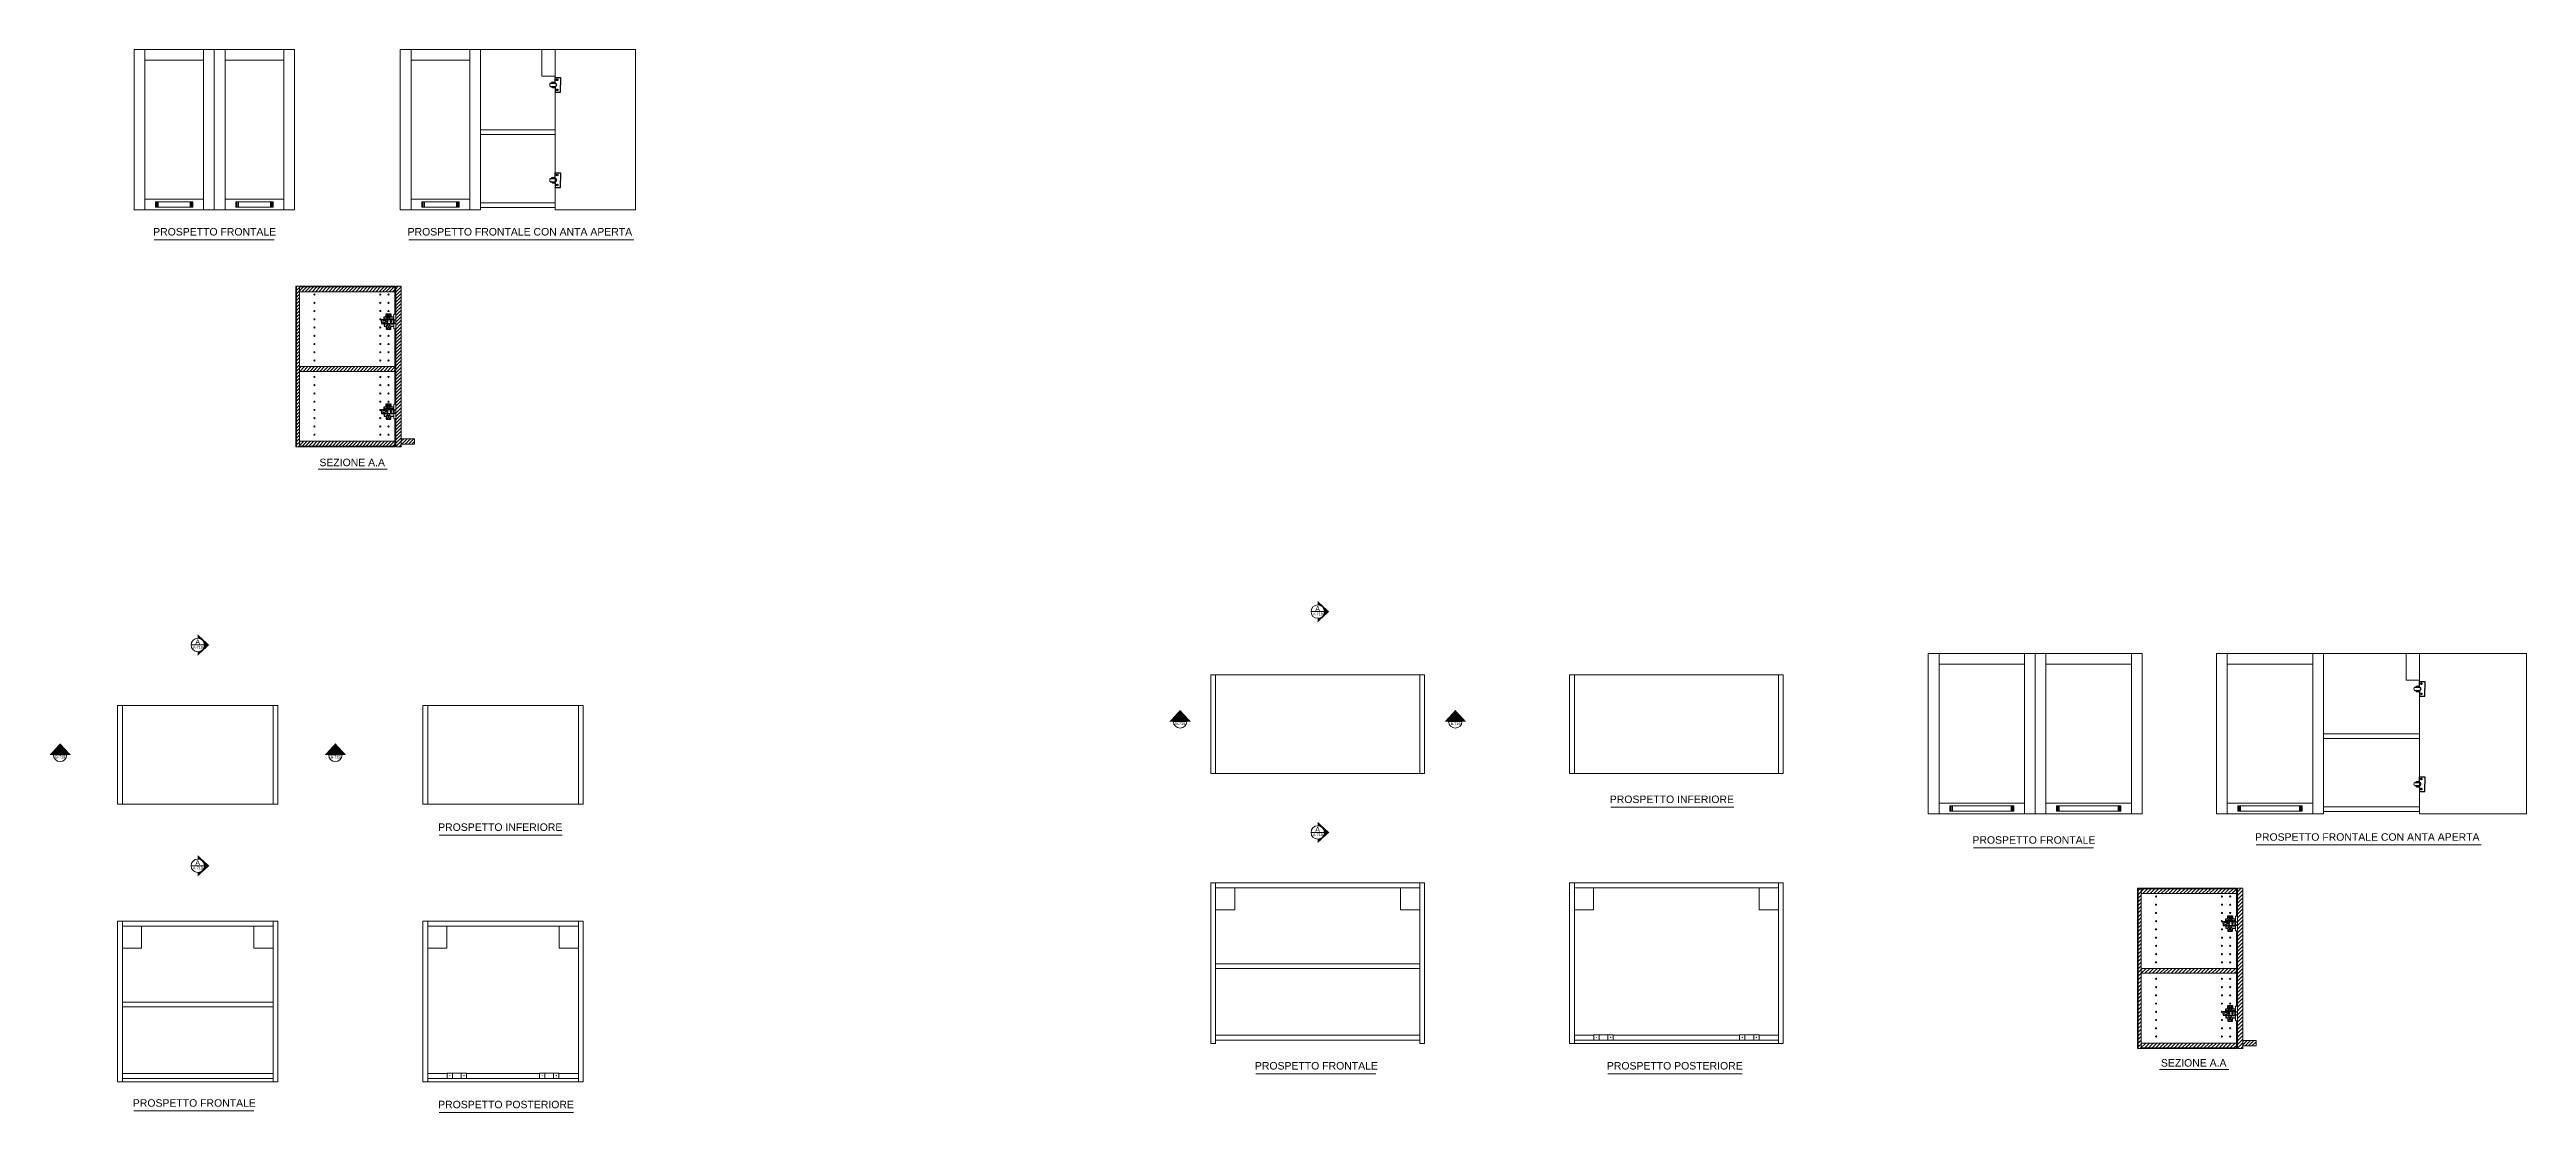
# Model space of a CAD drawing. Header units: millimetres. Extents: x 2291 to 4266, y 1235 to 3038.
# Drawn here: x 3339 to 4266, y 2641 to 3038 of the extents above; entities that cross this region are included whole.
import ezdxf
from ezdxf.enums import TextEntityAlignment as Align

# ---------------------------------------------------------------- set-up
doc = ezdxf.new("R2010")
doc.units = ezdxf.units.MM
for name, color, linetype, lineweight in [('A-FURN', 8, 'Continuous', 18), ('ante', 9, 'Continuous', 18), ('G-ANNO-DIM', 3, 'Continuous', 18), ('meccanismi', 4, 'Continuous', 18)]:
    doc.layers.add(name, color=color, linetype=linetype, lineweight=lineweight)
doc.styles.add('ARIAL', font='arial.ttf')
doc.styles.add('underline', font='arial.ttf')
pattern_1 = [(45, (-59.0026, 367.0403), (-0.62861793, 0.62861793), [])]
pattern_2 = [(45, (191.4374, 140.7437), (-0.69596985, 0.69596985), [])]

msp = doc.modelspace()

# ---------------------------------------------------------------- texts
at = {"layer": 'G-ANNO-DIM', "style": 'underline'}
for s, p in [('PROSPETTO FRONTALE', (3377.55, 2968.82)), ('PROSPETTO FRONTALE CON ANTA APERTA', (3472.78, 2968.82)), ('SEZIONE A.A', (3439.76, 2882.53)), ('PROSPETTO INFERIORE', (3922.68, 2756.52)), ('PROSPETTO INFERIORE', (3484.2, 2746.11)), ('PROSPETTO FRONTALE', (4058.39, 2741.3)), ('PROSPETTO FRONTALE CON ANTA APERTA', (4164.15, 2742.42)), ('SEZIONE A.A', (4128.94, 2657.92)), ('PROSPETTO FRONTALE', (3789.87, 2656.84)), ('PROSPETTO POSTERIORE', (3921.59, 2656.84)), ('PROSPETTO FRONTALE', (3369.94, 2642.92)), ('PROSPETTO POSTERIORE', (3484.2, 2642.35))]:
    msp.add_text(s, height=2.7972, dxfattribs=at).set_placement(p)
at = {"layer": 'G-ANNO-DIM', "style": 'ARIAL'}
for tag, height, p in [('A-719', 0.984, (3813.42, 2827.27)), ('A', 1.83, (3813.34, 2829.28)), ('A-719', 0.984, (3394.29, 2814.8)), ('A', 1.83, (3394.21, 2816.8)), ('B-719', 0.984, (3761.92, 2786.17)), ('B', 1.83, (3761.84, 2788.18)), ('B-719', 0.984, (3864.92, 2786.17)), ('B', 1.83, (3864.84, 2788.18)), ('B-719', 0.984, (3342.79, 2773.7)), ('B', 1.83, (3342.71, 2775.7)), ('B-719', 0.984, (3445.79, 2773.7)), ('B', 1.83, (3445.71, 2775.7)), ('A-719', 0.984, (3813.42, 2744.67)), ('A', 1.83, (3813.34, 2746.68)), ('A', 1.83, (3394.21, 2734.2)), ('A-719', 0.984, (3394.29, 2732.2))]:
    msp.add_attdef(tag, text='', height=height, dxfattribs=at).set_placement(p, align=Align.MIDDLE_CENTER)

# ---------------------------------------------------------------- hatches: boundary and pattern name
at = {"layer": 'A-FURN'}
h = msp.add_hatch(dxfattribs=at)
h.set_pattern_fill('ANSI31', color=256, scale=0.28)
h.set_pattern_definition(pattern_1)
h.paths.add_polyline_path([(3432.34, 2949.81), (3431.23, 2949.81), (3431.23, 2889.81), (3432.34, 2889.81)])
h.paths.add_polyline_path([(3467.98, 2891.86), (3432.34, 2891.86), (3432.34, 2890.06), (3467.98, 2890.06)])
h.paths.add_polyline_path([(3431.23, 2891.86), (3430.98, 2891.86), (3430.98, 2890.06), (3431.23, 2890.06)])
h.paths.add_polyline_path([(3470.33, 2949.81), (3468.33, 2949.81), (3468.33, 2889.81), (3470.33, 2889.81)])
h.paths.add_polyline_path([(3467.98, 2918.91), (3467.98, 2919.81), (3432.34, 2919.81), (3432.34, 2918.01), (3467.98, 2918.01)])
h.paths.add_polyline_path([(3467.98, 2949.57), (3432.34, 2949.57), (3432.34, 2947.77), (3467.98, 2947.77)])
h.paths.add_polyline_path([(3431.23, 2949.57), (3430.98, 2949.57), (3430.98, 2947.77), (3431.23, 2947.77)])
h = msp.add_hatch(dxfattribs=at)
h.set_pattern_fill('ANSI31', color=256, scale=0.28)
h.set_pattern_definition(pattern_1)
h.paths.add_polyline_path([(3474.63, 2890.81), (3474.33, 2890.81), (3474.33, 2892.81), (3474.53, 2892.81), (3474.63, 2892.81)])
h.paths.add_polyline_path([(3474.88, 2890.81), (3474.63, 2890.81), (3474.63, 2892.81), (3474.88, 2892.81)])
h.paths.add_polyline_path([(3475.08, 2890.81), (3474.88, 2890.81), (3474.88, 2892.81), (3475.08, 2892.81)])
h.paths.add_polyline_path([(3475.23, 2890.81), (3475.08, 2890.81), (3475.08, 2892.81), (3475.23, 2892.81)])
h.paths.add_polyline_path([(3475.33, 2890.81), (3475.23, 2890.81), (3475.23, 2892.81), (3475.33, 2892.81)])
h.paths.add_polyline_path([(3470.33, 2890.81), (3470.33, 2892.81), (3474.33, 2892.81), (3474.33, 2890.81)])
h = msp.add_hatch(dxfattribs=at)
h.set_pattern_fill('ANSI31', color=256, scale=0.31)
h.set_pattern_definition(pattern_2)
h.paths.add_polyline_path([(4121.56, 2724.66), (4120.45, 2724.66), (4120.45, 2664.66), (4121.56, 2664.66)])
h.paths.add_polyline_path([(4120.45, 2666.71), (4120.2, 2666.71), (4120.2, 2664.91), (4120.45, 2664.91)])
h.paths.add_polyline_path([(4157.2, 2666.71), (4121.56, 2666.71), (4121.56, 2664.91), (4157.2, 2664.91)])
h.paths.add_polyline_path([(4157.2, 2724.42), (4121.56, 2724.42), (4121.56, 2722.62), (4157.2, 2722.62)])
h.paths.add_polyline_path([(4120.45, 2724.42), (4120.2, 2724.42), (4120.2, 2722.62), (4120.45, 2722.62)])
h = msp.add_hatch(dxfattribs=at)
h.set_pattern_fill('ANSI31', color=256, scale=0.31)
h.set_pattern_definition(pattern_2)
h.paths.add_polyline_path([(4157.55, 2664.66), (4159.55, 2664.66), (4159.55, 2724.66), (4157.55, 2724.66)])
h = msp.add_hatch(dxfattribs=at)
h.set_pattern_fill('ANSI31', color=256, scale=0.31)
h.set_pattern_definition(pattern_2)
h.paths.add_polyline_path([(4121.56, 2694.66), (4121.56, 2692.86), (4157.2, 2692.86), (4157.2, 2693.76), (4157.2, 2694.66)])
h = msp.add_hatch(dxfattribs=at)
h.set_pattern_fill('ANSI31', color=256, scale=0.28)
h.set_pattern_definition([(45, (1026.3679, 2102.6243), (-0.62861793, 0.62861793), [])])
h.paths.add_polyline_path([(4163.85, 2665.66), (4163.55, 2665.66), (4163.55, 2667.66), (4163.75, 2667.66), (4163.85, 2667.66)])
h.paths.add_polyline_path([(4164.1, 2665.66), (4163.85, 2665.66), (4163.85, 2667.66), (4164.1, 2667.66)])
h.paths.add_polyline_path([(4164.3, 2665.66), (4164.1, 2665.66), (4164.1, 2667.66), (4164.3, 2667.66)])
h.paths.add_polyline_path([(4164.45, 2665.66), (4164.3, 2665.66), (4164.3, 2667.66), (4164.45, 2667.66)])
h.paths.add_polyline_path([(4164.55, 2665.66), (4164.45, 2665.66), (4164.45, 2667.66), (4164.55, 2667.66)])
h.paths.add_polyline_path([(4159.55, 2665.66), (4159.55, 2667.66), (4163.55, 2667.66), (4163.55, 2665.66)])
at = {"layer": 'G-ANNO-DIM'}
h = msp.add_hatch(color=256, dxfattribs=at)
h.dxf.hatch_style = 1
h.paths.add_polyline_path([(3813.36, 2832.11), (3813.36, 2830.62, -1), (3813.36, 2825.62), (3813.36, 2824.13), (3817.7, 2828.12)])
h = msp.add_hatch(color=256, dxfattribs=at)
h.dxf.hatch_style = 1
h.paths.add_polyline_path([(3394.23, 2819.63), (3394.23, 2818.14, -1), (3394.23, 2813.14), (3394.23, 2811.65), (3398.57, 2815.64)])
h = msp.add_hatch(color=256, dxfattribs=at)
h.dxf.hatch_style = 1
edge = h.paths.add_edge_path()
edge.add_line((3757.89, 2787.02), (3759.36, 2787.02))
edge.add_arc((3761.86, 2787.02), 2.5, -0.00165, 180.08683, ccw=False)
edge.add_line((3764.36, 2787.02), (3765.88, 2787.02))
edge.add_line((3765.88, 2787.02), (3761.86, 2791.37))
edge.add_line((3761.86, 2791.37), (3757.89, 2787.02))
h = msp.add_hatch(color=256, dxfattribs=at)
h.dxf.hatch_style = 1
edge = h.paths.add_edge_path()
edge.add_line((3860.89, 2787.02), (3862.36, 2787.02))
edge.add_arc((3864.86, 2787.02), 2.5, -0.00165, 180.08683, ccw=False)
edge.add_line((3867.36, 2787.02), (3868.88, 2787.02))
edge.add_line((3868.88, 2787.02), (3864.86, 2791.37))
edge.add_line((3864.86, 2791.37), (3860.89, 2787.02))
h = msp.add_hatch(color=256, dxfattribs=at)
h.dxf.hatch_style = 1
edge = h.paths.add_edge_path()
edge.add_line((3338.76, 2774.54), (3340.23, 2774.54))
edge.add_arc((3342.73, 2774.54), 2.5, -0.00165, 180.08683, ccw=False)
edge.add_line((3345.23, 2774.54), (3346.75, 2774.54))
edge.add_line((3346.75, 2774.54), (3342.73, 2778.89))
edge.add_line((3342.73, 2778.89), (3338.76, 2774.54))
h = msp.add_hatch(color=256, dxfattribs=at)
h.dxf.hatch_style = 1
edge = h.paths.add_edge_path()
edge.add_line((3441.76, 2774.54), (3443.23, 2774.54))
edge.add_arc((3445.73, 2774.54), 2.5, -0.00165, 180.08683, ccw=False)
edge.add_line((3448.23, 2774.54), (3449.75, 2774.54))
edge.add_line((3449.75, 2774.54), (3445.73, 2778.89))
edge.add_line((3445.73, 2778.89), (3441.76, 2774.54))
h = msp.add_hatch(color=256, dxfattribs=at)
h.dxf.hatch_style = 1
h.paths.add_polyline_path([(3813.36, 2749.51), (3813.36, 2748.02, -1), (3813.36, 2743.02), (3813.36, 2741.53), (3817.7, 2745.52)])
h = msp.add_hatch(color=256, dxfattribs=at)
h.dxf.hatch_style = 1
h.paths.add_polyline_path([(3394.23, 2737.03), (3394.23, 2735.54, -1), (3394.23, 2730.54), (3394.23, 2729.05), (3398.57, 2733.04)])

# ---------------------------------------------------------------- linework, layer by layer
at = {"color": 4}
for p, q in [((3526.25, 3025.79), (3527.99, 3025.79)), ((3526.25, 3024.59), (3527.99, 3024.59)), ((3526.94, 3026.2), (3528.04, 3026.2)), ((3526.94, 3024.18), (3528.04, 3024.18)), ((3528.04, 3025.76), (3528.04, 3027.93)), ((3528.04, 3027.93), (3530.04, 3027.93)), ((3528.04, 3024.59), (3528.04, 3022.45)), ((3528.04, 3022.45), (3530.04, 3022.45)), ((3530.04, 3027.93), (3530.04, 3025.19)), ((3530.04, 3022.45), (3530.04, 3025.19)), ((3526.25, 2990.17), (3527.99, 2990.17)), ((3526.25, 2988.96), (3527.99, 2988.96)), ((3526.94, 2990.57), (3528.04, 2990.57)), ((3526.94, 2988.56), (3528.04, 2988.56)), ((3528.04, 2990.57), (3528.04, 2992.31)), ((3528.04, 2992.31), (3530.04, 2992.31)), ((3528.04, 2988.56), (3528.04, 2986.82)), ((3528.04, 2986.82), (3530.04, 2986.82)), ((3530.04, 2992.31), (3530.04, 2989.56)), ((3530.04, 2986.82), (3530.04, 2989.56)), ((3462.98, 2937.37), (3467.63, 2937.37)), ((3462.98, 2936.63), (3462.98, 2937.37)), ((3462.98, 2936.63), (3462.98, 2935.88)), ((3462.98, 2935.88), (3467.63, 2935.88)), ((3467.63, 2937.23), (3468.33, 2937.23)), ((3467.63, 2936.03), (3468.33, 2936.03)), ((3462.98, 2903.74), (3467.63, 2903.74)), ((3462.98, 2903), (3462.98, 2903.74)), ((3462.98, 2903), (3462.98, 2902.26)), ((3462.98, 2902.26), (3467.63, 2902.26)), ((3467.63, 2903.6), (3468.33, 2903.6)), ((3467.63, 2902.4), (3468.33, 2902.4)), ((4223.94, 2799.85), (4225.67, 2799.85)), ((4224.62, 2800.26), (4225.73, 2800.26)), ((4225.73, 2799.82), (4225.73, 2802)), ((4225.73, 2802), (4227.73, 2802)), ((4227.73, 2802), (4227.73, 2799.25)), ((4223.94, 2798.65), (4225.67, 2798.65)), ((4224.62, 2798.24), (4225.73, 2798.24)), ((4225.73, 2798.65), (4225.73, 2796.51)), ((4225.73, 2796.51), (4227.73, 2796.51)), ((4227.73, 2796.51), (4227.73, 2799.25)), ((4223.94, 2764.23), (4225.67, 2764.23)), ((4223.94, 2763.02), (4225.67, 2763.02)), ((4224.62, 2764.63), (4225.73, 2764.63)), ((4224.62, 2762.62), (4225.73, 2762.62)), ((4225.73, 2764.63), (4225.73, 2766.37)), ((4225.73, 2766.37), (4227.73, 2766.37)), ((4225.73, 2762.62), (4225.73, 2760.88)), ((4227.73, 2766.37), (4227.73, 2763.63)), ((4227.73, 2760.88), (4227.73, 2763.63)), ((4225.73, 2760.88), (4227.73, 2760.88)), ((4152.2, 2712.22), (4156.85, 2712.22)), ((4152.2, 2711.48), (4152.2, 2712.22)), ((4152.2, 2711.48), (4152.2, 2710.73)), ((4152.2, 2710.73), (4156.85, 2710.73)), ((4156.85, 2712.08), (4157.55, 2712.08)), ((4156.85, 2710.88), (4157.55, 2710.88)), ((4152.2, 2678.59), (4156.85, 2678.59)), ((4152.2, 2677.85), (4152.2, 2678.59)), ((4152.2, 2677.85), (4152.2, 2677.11)), ((4152.2, 2677.11), (4156.85, 2677.11)), ((4156.85, 2678.45), (4157.55, 2678.45)), ((4156.85, 2677.25), (4157.55, 2677.25))]:
    msp.add_line(p, q, dxfattribs=at)
for points in [[(3464.7, 2938.37), (3464.7, 2939.53), (3466.45, 2939.53), (3466.45, 2938.37)], [(3464.92, 2938.96), (3464.92, 2938.21)], [(3465.4, 2938.21), (3465.4, 2938.96)], [(3465.71, 2938.97), (3465.71, 2938.21)], [(3466.19, 2938.21), (3466.19, 2938.97)], [(3464.04, 2937.15), (3464.04, 2938.37), (3464.7, 2938.37)], [(3467.63, 2937.58), (3464.04, 2937.58), (3464.04, 2937.15)], [(3464.04, 2936.1), (3464.04, 2934.89), (3464.7, 2934.89)], [(3467.63, 2935.67), (3464.04, 2935.67), (3464.04, 2936.1)], [(3464.7, 2934.89), (3464.7, 2933.73), (3466.45, 2933.73), (3466.45, 2934.89)], [(3464.92, 2934.3), (3464.92, 2935.05)], [(3465.4, 2935.05), (3465.4, 2934.3)], [(3465.71, 2934.29), (3465.71, 2935.04)], [(3466.19, 2935.04), (3466.19, 2934.29)], [(3466.45, 2938.37), (3467.63, 2938.37)], [(3466.45, 2934.89), (3467.63, 2934.89)], [(3464.04, 2903.52), (3464.04, 2904.74), (3464.7, 2904.74)], [(3467.63, 2903.95), (3464.04, 2903.95), (3464.04, 2903.52)], [(3464.04, 2902.48), (3464.04, 2901.26), (3464.7, 2901.26)], [(3467.63, 2902.05), (3464.04, 2902.05), (3464.04, 2902.48)], [(3464.7, 2904.74), (3464.7, 2905.9), (3466.45, 2905.9), (3466.45, 2904.74)], [(3464.92, 2905.33), (3464.92, 2904.58)], [(3464.92, 2900.67), (3464.92, 2901.42)], [(3465.4, 2904.58), (3465.4, 2905.33)], [(3465.4, 2901.42), (3465.4, 2900.67)], [(3465.71, 2905.34), (3465.71, 2904.59)], [(3465.71, 2900.66), (3465.71, 2901.41)], [(3466.19, 2904.59), (3466.19, 2905.34)], [(3466.19, 2901.41), (3466.19, 2900.66)], [(3466.45, 2904.74), (3467.63, 2904.74)], [(3464.7, 2901.26), (3464.7, 2900.1), (3466.45, 2900.1), (3466.45, 2901.26)], [(3466.45, 2901.26), (3467.63, 2901.26)], [(4153.26, 2712), (4153.26, 2713.22), (4153.92, 2713.22)], [(4156.85, 2712.43), (4153.26, 2712.43), (4153.26, 2712)], [(4153.26, 2710.95), (4153.26, 2709.74), (4153.92, 2709.74)], [(4156.85, 2710.52), (4153.26, 2710.52), (4153.26, 2710.95)], [(4153.92, 2713.22), (4153.92, 2714.38), (4155.67, 2714.38), (4155.67, 2713.22)], [(4153.92, 2709.74), (4153.92, 2708.58), (4155.67, 2708.58), (4155.67, 2709.74)], [(4154.14, 2713.81), (4154.14, 2713.06)], [(4154.14, 2709.15), (4154.14, 2709.9)], [(4154.62, 2713.06), (4154.62, 2713.81)], [(4154.62, 2709.9), (4154.62, 2709.15)], [(4154.93, 2713.82), (4154.93, 2713.06)], [(4154.93, 2709.14), (4154.93, 2709.89)], [(4155.41, 2713.06), (4155.41, 2713.82)], [(4155.41, 2709.89), (4155.41, 2709.14)], [(4155.67, 2713.22), (4156.85, 2713.22)], [(4155.67, 2709.74), (4156.85, 2709.74)], [(4153.26, 2678.37), (4153.26, 2679.59), (4153.92, 2679.59)], [(4153.92, 2679.59), (4153.92, 2680.75), (4155.67, 2680.75), (4155.67, 2679.59)], [(4154.14, 2680.18), (4154.14, 2679.43)], [(4154.62, 2679.43), (4154.62, 2680.18)], [(4154.93, 2680.19), (4154.93, 2679.44)], [(4155.41, 2679.44), (4155.41, 2680.19)], [(4155.67, 2679.59), (4156.85, 2679.59)], [(4156.85, 2678.8), (4153.26, 2678.8), (4153.26, 2678.37)], [(4153.26, 2677.33), (4153.26, 2676.11), (4153.92, 2676.11)], [(4156.85, 2676.9), (4153.26, 2676.9), (4153.26, 2677.33)], [(4153.92, 2676.11), (4153.92, 2674.95), (4155.67, 2674.95), (4155.67, 2676.11)], [(4154.14, 2675.52), (4154.14, 2676.27)], [(4154.62, 2676.27), (4154.62, 2675.52)], [(4154.93, 2675.51), (4154.93, 2676.26)], [(4155.41, 2676.26), (4155.41, 2675.51)], [(4155.67, 2676.11), (4156.85, 2676.11)]]:
    msp.add_lwpolyline(points, dxfattribs=at)
for centre in [(3528.73, 3027.07), (3528.73, 3023.31), (3528.73, 2991.44), (3528.73, 2987.69), (4226.41, 2801.13), (4226.41, 2797.37), (4226.41, 2765.51), (4226.41, 2761.75)]:
    msp.add_circle(centre, 0.3, dxfattribs=at)
for centre, radius, start, end in [((3527.57, 3025.2), 1.18, 122.3859, 149.89805), ((3527.57, 3025.18), 1.18, 210.10195, 237.6141), ((3527.99, 3025.19), 0.602, 270, 90), ((3527.57, 2989.57), 1.18, 122.3859, 149.89805), ((3527.57, 2989.56), 1.18, 210.10195, 237.6141), ((3527.99, 2989.56), 0.602, 270, 90), ((3465.16, 2938.9), 0.244, 13.78147, 166.21853), ((3465.95, 2938.91), 0.244, 13.78147, 166.21853), ((3464.04, 2936.63), 0.523, 90, 180), ((3464.04, 2936.63), 0.523, 180, 270), ((3464.74, 2937.73), 0.908, 219.9653, 297.40892), ((3464.74, 2935.52), 0.908, 62.59108, 140.0347), ((3465.16, 2938.26), 0.244, 193.78147, 346.21853), ((3465.16, 2934.99), 0.244, 13.78147, 166.21853), ((3465.16, 2934.36), 0.244, 193.78147, 346.21853), ((3465.16, 2936.63), 0.3, 0, 90), ((3465.16, 2936.63), 0.3, 270, 0), ((3465.95, 2938.27), 0.244, 193.78147, 346.21853), ((3465.95, 2934.98), 0.244, 13.78147, 166.21853), ((3465.95, 2934.35), 0.244, 193.78147, 346.21853), ((3466.49, 2936.63), 0.3, 0, 180), ((3466.49, 2936.63), 0.3, 0, 180), ((3466.49, 2936.63), 0.3, 180, 0), ((3466.49, 2936.63), 0.3, 180, 0), ((3464.04, 2903), 0.523, 90, 180), ((3464.04, 2903), 0.523, 180, 270), ((3464.74, 2904.11), 0.908, 219.9653, 297.40892), ((3464.74, 2901.9), 0.908, 62.59108, 140.0347), ((3465.16, 2905.27), 0.244, 13.78147, 166.21853), ((3465.16, 2904.64), 0.244, 193.78147, 346.21853), ((3465.16, 2901.36), 0.244, 13.78147, 166.21853), ((3465.16, 2903), 0.3, 0, 90), ((3465.16, 2903), 0.3, 270, 0), ((3465.95, 2905.28), 0.244, 13.78147, 166.21853), ((3465.95, 2904.65), 0.244, 193.78147, 346.21853), ((3465.95, 2901.36), 0.244, 13.78147, 166.21853), ((3466.49, 2903), 0.3, 0, 180), ((3466.49, 2903), 0.3, 0, 180), ((3466.49, 2903), 0.3, 180, 0), ((3466.49, 2903), 0.3, 180, 0), ((3465.16, 2900.73), 0.244, 193.78147, 346.21853), ((3465.95, 2900.72), 0.244, 193.78147, 346.21853), ((4225.26, 2799.26), 1.18, 122.3859, 149.89805), ((4225.67, 2799.25), 0.602, 270, 90), ((4225.26, 2799.24), 1.18, 210.10195, 237.6141), ((4225.26, 2763.63), 1.18, 122.3859, 149.89805), ((4225.26, 2763.62), 1.18, 210.10195, 237.6141), ((4225.67, 2763.63), 0.602, 270, 90), ((4153.26, 2711.48), 0.523, 90, 180), ((4153.26, 2711.48), 0.523, 180, 270), ((4153.96, 2712.58), 0.908, 219.9653, 297.40892), ((4153.96, 2710.37), 0.908, 62.59108, 140.0347), ((4154.38, 2713.75), 0.244, 13.78147, 166.21853), ((4154.38, 2713.11), 0.244, 193.78147, 346.21853), ((4154.38, 2709.84), 0.244, 13.78147, 166.21853), ((4154.38, 2709.21), 0.244, 193.78147, 346.21853), ((4154.38, 2711.48), 0.3, 0, 90), ((4154.38, 2711.48), 0.3, 270, 0), ((4155.17, 2713.76), 0.244, 13.78147, 166.21853), ((4155.17, 2713.12), 0.244, 193.78147, 346.21853), ((4155.17, 2709.83), 0.244, 13.78147, 166.21853), ((4155.17, 2709.2), 0.244, 193.78147, 346.21853), ((4155.71, 2711.48), 0.3, 0, 180), ((4155.71, 2711.48), 0.3, 0, 180), ((4155.71, 2711.48), 0.3, 180, 0), ((4155.71, 2711.48), 0.3, 180, 0), ((4154.38, 2680.12), 0.244, 13.78147, 166.21853), ((4154.38, 2679.49), 0.244, 193.78147, 346.21853), ((4155.17, 2680.13), 0.244, 13.78147, 166.21853), ((4155.17, 2679.5), 0.244, 193.78147, 346.21853), ((4153.26, 2677.85), 0.523, 90, 180), ((4153.26, 2677.85), 0.523, 180, 270), ((4153.96, 2678.96), 0.908, 219.9653, 297.40892), ((4153.96, 2676.74), 0.908, 62.59108, 140.0347), ((4154.38, 2676.21), 0.244, 13.78147, 166.21853), ((4154.38, 2675.58), 0.244, 193.78147, 346.21853), ((4154.38, 2677.85), 0.3, 0, 90), ((4154.38, 2677.85), 0.3, 270, 0), ((4155.17, 2676.21), 0.244, 13.78147, 166.21853), ((4155.17, 2675.57), 0.244, 193.78147, 346.21853), ((4155.71, 2677.85), 0.3, 0, 180), ((4155.71, 2677.85), 0.3, 0, 180), ((4155.71, 2677.85), 0.3, 180, 0), ((4155.71, 2677.85), 0.3, 180, 0)]:
    msp.add_arc(centre, radius, start, end, dxfattribs=at)
at = {"layer": 'A-FURN'}
for p, q in [((3370.43, 3038.38), (3370.43, 2978.38)), ((3400.43, 3038.38), (3370.43, 3038.38)), ((3370.43, 3038.38), (3370.43, 2978.38)), ((3396.43, 3034.38), (3374.43, 3034.38)), ((3396.43, 3038.38), (3396.43, 2978.38)), ((3400.43, 3038.38), (3396.43, 3038.38)), ((3400.43, 2978.38), (3400.43, 3038.38)), ((3400.43, 2978.38), (3400.43, 3038.38)), ((3400.43, 3038.38), (3430.43, 3038.38)), ((3400.43, 3038.38), (3404.43, 3038.38)), ((3404.43, 3038.38), (3404.43, 2978.38)), ((3404.43, 3034.38), (3426.43, 3034.38)), ((3430.43, 3038.38), (3430.43, 2978.38)), ((3430.43, 3038.38), (3430.43, 2978.38)), ((3470.04, 3038.38), (3470.04, 2978.38)), ((3500.04, 3038.38), (3470.04, 3038.38)), ((3470.04, 3038.38), (3470.04, 2978.38)), ((3496.04, 3034.38), (3474.04, 3034.38)), ((3496.04, 3038.38), (3496.04, 2978.38)), ((3500.04, 2978.38), (3500.04, 3038.38)), ((3396.43, 2978.38), (3370.43, 2978.38)), ((3370.43, 2978.38), (3400.43, 2978.38)), ((3374.43, 2982.38), (3396.43, 2982.38)), ((3378.43, 2981.38), (3392.43, 2981.38)), ((3378.43, 2981.38), (3378.43, 2979.38)), ((3378.53, 2981.38), (3378.53, 2979.38)), ((3378.73, 2979.38), (3378.73, 2981.38)), ((3379.03, 2979.38), (3379.03, 2981.38)), ((3391.83, 2981.38), (3391.83, 2979.38)), ((3392.13, 2981.38), (3392.13, 2979.38)), ((3392.33, 2979.38), (3392.33, 2981.38)), ((3392.43, 2979.38), (3392.43, 2981.38)), ((3430.43, 2978.38), (3400.43, 2978.38)), ((3426.43, 2982.38), (3404.43, 2982.38)), ((3404.43, 2978.38), (3430.43, 2978.38)), ((3408.43, 2981.38), (3422.43, 2981.38)), ((3408.43, 2981.38), (3408.43, 2979.38)), ((3408.53, 2981.38), (3408.53, 2979.38)), ((3408.73, 2979.38), (3408.73, 2981.38)), ((3409.03, 2979.38), (3409.03, 2981.38)), ((3421.83, 2981.38), (3421.83, 2979.38)), ((3422.13, 2981.38), (3422.13, 2979.38)), ((3422.33, 2979.38), (3422.33, 2981.38)), ((3422.43, 2979.38), (3422.43, 2981.38)), ((3470.04, 2978.38), (3500.04, 2978.38)), ((3496.04, 2978.38), (3470.04, 2978.38)), ((3474.04, 2982.38), (3496.04, 2982.38)), ((3478.04, 2981.38), (3492.04, 2981.38)), ((3478.04, 2981.38), (3478.04, 2979.38)), ((3478.14, 2981.38), (3478.14, 2979.38)), ((3478.34, 2979.38), (3478.34, 2981.38)), ((3478.64, 2979.38), (3478.64, 2981.38)), ((3479.04, 2979.38), (3479.04, 2981.38)), ((3491.44, 2981.38), (3491.44, 2979.38)), ((3491.74, 2981.38), (3491.74, 2979.38)), ((3491.94, 2979.38), (3491.94, 2981.38)), ((3492.04, 2979.38), (3492.04, 2981.38)), ((3500.04, 2981.05), (3528.04, 2981.05)), ((3528.04, 2979.25), (3500.04, 2979.25)), ((3430.98, 2949.81), (3431.23, 2949.81)), ((3431.23, 2949.81), (3431.23, 2889.81)), ((3432.34, 2889.81), (3432.34, 2949.81)), ((3468.33, 2949.81), (3468.33, 2889.81)), ((3470.33, 2949.81), (3468.33, 2949.81)), ((3470.33, 2889.81), (3470.33, 2949.81)), ((3474.33, 2892.81), (3474.53, 2892.81)), ((3475.33, 2890.81), (3475.33, 2892.81)), ((3468.33, 2889.81), (3470.33, 2889.81)), ((4041.88, 2812.44), (4041.88, 2752.44)), ((4121.88, 2752.44), (4121.88, 2812.44)), ((4149.73, 2812.44), (4149.73, 2752.44)), ((4049.88, 2755.44), (4073.88, 2755.44)), ((4049.88, 2755.44), (4049.88, 2753.44)), ((4049.88, 2755.44), (4050.88, 2755.44)), ((4049.88, 2755.44), (4049.98, 2755.44)), ((4049.88, 2753.44), (4050.88, 2753.44)), ((4049.98, 2755.44), (4049.98, 2753.44)), ((4050.18, 2753.44), (4050.18, 2755.44)), ((4050.18, 2753.44), (4050.48, 2753.44)), ((4050.48, 2753.44), (4050.48, 2755.44)), ((4050.88, 2753.44), (4050.88, 2755.44)), ((4072.88, 2753.44), (4072.88, 2755.44)), ((4073.88, 2753.44), (4072.88, 2753.44)), ((4073.28, 2753.44), (4073.28, 2755.44)), ((4073.58, 2753.44), (4073.28, 2753.44)), ((4073.58, 2753.44), (4073.58, 2755.44)), ((4073.78, 2755.44), (4073.78, 2753.44)), ((4073.88, 2755.44), (4073.88, 2753.44)), ((4089.88, 2755.44), (4113.88, 2755.44)), ((4089.88, 2755.44), (4089.88, 2753.44)), ((4089.88, 2755.44), (4090.88, 2755.44)), ((4089.88, 2755.44), (4089.98, 2755.44)), ((4089.88, 2753.44), (4090.88, 2753.44)), ((4089.98, 2755.44), (4089.98, 2753.44)), ((4090.18, 2753.44), (4090.18, 2755.44)), ((4090.18, 2753.44), (4090.48, 2753.44)), ((4090.48, 2753.44), (4090.48, 2755.44)), ((4090.88, 2753.44), (4090.88, 2755.44)), ((4112.88, 2753.44), (4112.88, 2755.44)), ((4113.88, 2753.44), (4112.88, 2753.44)), ((4113.28, 2753.44), (4113.28, 2755.44)), ((4113.58, 2753.44), (4113.28, 2753.44)), ((4113.58, 2753.44), (4113.58, 2755.44)), ((4113.78, 2755.44), (4113.78, 2753.44)), ((4113.88, 2755.44), (4113.88, 2753.44)), ((4157.73, 2755.44), (4181.73, 2755.44)), ((4157.73, 2755.44), (4157.73, 2753.44)), ((4157.73, 2755.44), (4158.73, 2755.44)), ((4157.73, 2755.44), (4157.83, 2755.44)), ((4157.73, 2753.44), (4158.73, 2753.44)), ((4157.83, 2755.44), (4157.83, 2753.44)), ((4158.03, 2753.44), (4158.03, 2755.44)), ((4158.03, 2753.44), (4158.33, 2753.44)), ((4158.33, 2753.44), (4158.33, 2755.44)), ((4158.73, 2753.44), (4158.73, 2755.44)), ((4180.73, 2753.44), (4180.73, 2755.44)), ((4181.73, 2753.44), (4180.73, 2753.44)), ((4181.13, 2753.44), (4181.13, 2755.44)), ((4181.43, 2753.44), (4181.13, 2753.44)), ((4181.43, 2753.44), (4181.43, 2755.44)), ((4181.63, 2755.44), (4181.63, 2753.44)), ((4181.73, 2755.44), (4181.73, 2753.44)), ((4189.73, 2755.11), (4225.73, 2755.11)), ((4225.73, 2753.31), (4189.73, 2753.31)), ((4120.2, 2724.66), (4120.45, 2724.66)), ((4120.45, 2724.66), (4120.45, 2664.66)), ((4121.56, 2664.66), (4121.56, 2724.66)), ((4157.55, 2724.66), (4157.55, 2664.66)), ((4159.55, 2724.66), (4157.55, 2724.66)), ((4159.55, 2664.66), (4159.55, 2724.66)), ((3775.16, 2667.85), (3851.56, 2667.85)), ((3851.56, 2667.85), (3851.56, 2669.65)), ((3909.42, 2666.62), (3985.82, 2666.62)), ((4157.55, 2664.66), (4159.55, 2664.66)), ((4163.55, 2667.66), (4163.75, 2667.66)), ((4164.55, 2665.66), (4164.55, 2667.66)), ((3366.03, 2653.52), (3394.23, 2653.52)), ((3366.03, 2652.28), (3394.23, 2652.28)), ((3394.23, 2653.52), (3422.43, 2653.52)), ((3394.23, 2652.28), (3422.43, 2652.28)), ((3422.43, 2653.52), (3422.43, 2655.32)), ((3480.29, 2652.28), (3508.49, 2652.28)), ((3508.49, 2652.28), (3536.69, 2652.28))]:
    msp.add_line(p, q, dxfattribs=at)
for points in [[(3374.43, 2978.38), (3374.43, 3038.38)], [(3426.43, 2978.38), (3426.43, 3038.38)], [(3474.04, 2978.38), (3474.04, 3038.38)], [(3492.04, 3038.38), (3528.04, 3038.38)], [(3523.04, 3038.38), (3523.04, 3028.38), (3528.04, 3028.38)], [(3528.04, 2978.38), (3558.04, 2978.38), (3558.04, 3038.38), (3528.04, 3038.38)], [(3528.04, 3038.38), (3528.04, 3025.79)], [(3528.04, 3024.59), (3528.04, 2979.25)], [(3500.04, 3008.38), (3528.04, 3008.38), (3528.04, 3007.48)], [(3528.04, 3007.48), (3528.04, 3006.58), (3500.04, 3006.58)], [(3528.04, 2988.97), (3528.04, 2978.38)], [(3392.43, 2979.38), (3378.43, 2979.38)], [(3379.43, 2981.38), (3379.43, 2979.38)], [(3391.43, 2979.38), (3391.43, 2981.38)], [(3422.43, 2979.38), (3408.43, 2979.38)], [(3409.43, 2981.38), (3409.43, 2979.38)], [(3421.43, 2979.38), (3421.43, 2981.38)], [(3492.04, 2979.38), (3478.04, 2979.38)], [(3479.04, 2981.38), (3479.04, 2979.38)], [(3479.04, 2981.38), (3479.04, 2979.38)], [(3479.04, 2981.38), (3479.04, 2979.38)], [(3491.04, 2979.38), (3491.04, 2981.38)], [(3467.98, 2949.81), (3430.98, 2949.81), (3430.98, 2889.81), (3467.98, 2889.81), (3467.98, 2900.26)], [(3430.98, 2947.77), (3430.98, 2949.57), (3431.23, 2949.57)], [(3431.23, 2947.77), (3430.98, 2947.77), (3430.98, 2947.77)], [(3432.34, 2949.57), (3467.98, 2949.57), (3467.98, 2948.46)], [(3467.98, 2949.57), (3467.98, 2947.77), (3432.34, 2947.77)], [(3467.98, 2939.37), (3467.98, 2949.81)], [(3467.98, 2905.74), (3467.98, 2933.88)], [(3467.98, 2918.91), (3467.98, 2918.01), (3432.34, 2918.01), (3432.34, 2919.81), (3467.98, 2919.81), (3467.98, 2918.91)], [(3475.33, 2890.81), (3475.33, 2892.81), (3470.33, 2892.81)], [(3475.33, 2892.81), (3475.33, 2890.81)], [(3430.98, 2891.86), (3430.98, 2890.06), (3431.23, 2890.06)], [(3431.23, 2891.86), (3430.98, 2891.86), (3430.98, 2891.86)], [(3431.23, 2889.81), (3432.34, 2889.81)], [(3467.98, 2890.06), (3467.98, 2891.86), (3432.34, 2891.86)], [(3432.34, 2890.06), (3467.98, 2890.06), (3467.98, 2891.17)], [(3470.33, 2890.81), (3475.33, 2890.81)], [(4045.88, 2752.44), (4045.88, 2812.44)], [(4081.88, 2812.44), (4077.88, 2812.44)], [(4077.88, 2812.44), (4077.88, 2752.44)], [(4085.88, 2752.44), (4085.88, 2812.44)], [(4121.88, 2812.44), (4117.88, 2812.44)], [(4117.88, 2812.44), (4117.88, 2752.44)], [(4153.73, 2752.44), (4153.73, 2812.44)], [(4185.73, 2812.44), (4185.73, 2752.44)], [(4189.73, 2812.44), (4225.73, 2812.44)], [(4220.73, 2812.44), (4220.73, 2802.44), (4225.73, 2802.44)], [(4225.73, 2752.44), (4265.73, 2752.44), (4265.73, 2812.44), (4225.73, 2812.44)], [(4225.73, 2812.44), (4225.73, 2799.85)], [(3775.16, 2767.54), (3773.36, 2767.54), (3773.36, 2804.54), (3775.16, 2804.54)], [(3775.16, 2767.54), (3851.56, 2767.54), (3851.56, 2804.54), (3775.16, 2804.54), (3775.16, 2767.54)], [(3851.56, 2767.54), (3853.36, 2767.54), (3853.36, 2804.54), (3851.56, 2804.54)], [(3909.42, 2767.54), (3907.62, 2767.54), (3907.62, 2804.54), (3909.42, 2804.54)], [(3909.42, 2767.54), (3985.82, 2767.54), (3985.82, 2804.54), (3909.42, 2804.54), (3909.42, 2767.54)], [(3985.82, 2767.54), (3987.62, 2767.54), (3987.62, 2804.54), (3985.82, 2804.54)], [(4077.88, 2808.44), (4045.88, 2808.44)], [(4117.88, 2808.44), (4085.88, 2808.44)], [(4185.73, 2808.44), (4153.73, 2808.44)], [(3366.03, 2756.04), (3364.23, 2756.04), (3364.23, 2793.04), (3366.03, 2793.04)], [(3394.23, 2793.04), (3366.03, 2793.04), (3366.03, 2756.04)], [(3394.23, 2756.04), (3422.43, 2756.04), (3422.43, 2793.04), (3394.23, 2793.04)], [(3422.43, 2756.04), (3424.23, 2756.04), (3424.23, 2793.04), (3422.43, 2793.04)], [(3480.29, 2756.04), (3478.49, 2756.04), (3478.49, 2793.04), (3480.29, 2793.04)], [(3508.49, 2793.04), (3480.29, 2793.04), (3480.29, 2756.04)], [(3508.49, 2756.04), (3536.69, 2756.04), (3536.69, 2793.04), (3508.49, 2793.04)], [(3536.69, 2756.04), (3538.49, 2756.04), (3538.49, 2793.04), (3536.69, 2793.04)], [(4225.73, 2798.65), (4225.73, 2753.31)], [(4225.73, 2781.54), (4225.73, 2780.64), (4189.73, 2780.64), (4189.73, 2782.44), (4225.73, 2782.44), (4225.73, 2781.54)], [(3366.03, 2756.04), (3394.23, 2756.04)], [(3480.29, 2756.04), (3508.49, 2756.04)], [(4045.88, 2756.44), (4077.88, 2756.44)], [(4073.88, 2753.44), (4049.88, 2753.44)], [(4050.88, 2755.44), (4050.88, 2753.44)], [(4050.88, 2755.44), (4050.88, 2753.44)], [(4050.88, 2755.44), (4050.88, 2753.44)], [(4085.88, 2756.44), (4117.88, 2756.44)], [(4113.88, 2753.44), (4089.88, 2753.44)], [(4090.88, 2755.44), (4090.88, 2753.44)], [(4090.88, 2755.44), (4090.88, 2753.44)], [(4090.88, 2755.44), (4090.88, 2753.44)], [(4153.73, 2756.44), (4185.73, 2756.44)], [(4181.73, 2753.44), (4157.73, 2753.44)], [(4158.73, 2755.44), (4158.73, 2753.44)], [(4158.73, 2755.44), (4158.73, 2753.44)], [(4158.73, 2755.44), (4158.73, 2753.44)], [(4077.88, 2752.44), (4045.88, 2752.44)], [(4117.88, 2752.44), (4085.88, 2752.44)], [(4185.73, 2752.44), (4153.73, 2752.44)], [(3775.16, 2726.62), (3775.16, 2726.37)], [(3775.16, 2726.62), (3851.56, 2726.62), (3851.56, 2724.82), (3775.16, 2724.82), (3775.16, 2726.62)], [(3775.16, 2726.37), (3775.16, 2725.14)], [(3851.56, 2666.62), (3853.36, 2666.62), (3853.36, 2726.62), (3851.56, 2726.62), (3851.56, 2716.62)], [(3909.42, 2726.62), (3909.42, 2726.37)], [(3909.42, 2726.62), (3985.82, 2726.62), (3985.82, 2724.82), (3909.42, 2724.82), (3909.42, 2726.62)], [(3909.42, 2726.37), (3909.42, 2725.14)], [(3985.82, 2666.62), (3987.62, 2666.62), (3987.62, 2726.62), (3985.82, 2726.62), (3985.82, 2716.62)], [(3782.36, 2724.82), (3782.36, 2716.62), (3775.16, 2716.62)], [(3775.16, 2666.62), (3775.16, 2716.62)], [(3844.36, 2724.82), (3844.36, 2716.62), (3851.56, 2716.62)], [(3851.56, 2666.62), (3851.56, 2716.62)], [(3916.62, 2724.82), (3916.62, 2716.62), (3909.42, 2716.62)], [(3909.42, 2666.62), (3909.42, 2716.62)], [(3978.62, 2724.82), (3978.62, 2716.62), (3985.82, 2716.62)], [(3985.82, 2666.62), (3985.82, 2716.62)], [(4157.2, 2724.66), (4120.2, 2724.66), (4120.2, 2664.66), (4157.2, 2664.66), (4157.2, 2675.11)], [(4120.2, 2722.62), (4120.2, 2724.42), (4120.45, 2724.42)], [(4120.45, 2722.62), (4120.2, 2722.62), (4120.2, 2722.62)], [(4121.56, 2724.42), (4157.2, 2724.42), (4157.2, 2723.31)], [(4157.2, 2724.42), (4157.2, 2722.62), (4121.56, 2722.62)], [(4157.2, 2714.22), (4157.2, 2724.66)], [(3366.03, 2712.28), (3366.03, 2712.04)], [(3366.03, 2712.28), (3394.23, 2712.28)], [(3394.23, 2710.48), (3366.03, 2710.48), (3366.03, 2712.28)], [(3366.03, 2712.04), (3366.03, 2710.8)], [(3373.23, 2710.48), (3373.23, 2702.28), (3366.03, 2702.28)], [(3394.23, 2712.28), (3422.43, 2712.28), (3422.43, 2710.48), (3394.23, 2710.48)], [(3415.23, 2710.48), (3415.23, 2702.28), (3422.43, 2702.28)], [(3422.43, 2652.28), (3424.23, 2652.28), (3424.23, 2712.28), (3422.43, 2712.28), (3422.43, 2702.28)], [(3480.29, 2712.28), (3480.29, 2712.04)], [(3480.29, 2712.28), (3508.49, 2712.28)], [(3508.49, 2710.48), (3480.29, 2710.48), (3480.29, 2712.28)], [(3480.29, 2712.04), (3480.29, 2710.8)], [(3487.49, 2710.48), (3487.49, 2702.28), (3480.29, 2702.28)], [(3508.49, 2712.28), (3536.69, 2712.28), (3536.69, 2710.48), (3508.49, 2710.48)], [(3529.49, 2710.48), (3529.49, 2702.28), (3536.69, 2702.28)], [(3536.69, 2652.28), (3538.49, 2652.28), (3538.49, 2712.28), (3536.69, 2712.28), (3536.69, 2702.28)], [(4157.2, 2680.59), (4157.2, 2708.73)], [(3366.03, 2652.28), (3366.03, 2702.28)], [(3422.43, 2652.28), (3422.43, 2702.28)], [(3480.29, 2652.28), (3480.29, 2702.28)], [(3536.69, 2652.28), (3536.69, 2702.28)], [(3775.16, 2695.47), (3775.16, 2696.37), (3851.56, 2696.37), (3851.56, 2694.57), (3775.16, 2694.57), (3775.16, 2695.47)], [(4157.2, 2693.76), (4157.2, 2692.86), (4121.56, 2692.86), (4121.56, 2694.66), (4157.2, 2694.66), (4157.2, 2693.76)], [(3366.03, 2681.14), (3366.03, 2682.04), (3394.23, 2682.04)], [(3394.23, 2680.24), (3366.03, 2680.24), (3366.03, 2681.14)], [(3394.23, 2682.04), (3422.43, 2682.04), (3422.43, 2680.24), (3394.23, 2680.24)], [(3851.56, 2669.65), (3775.16, 2669.65)], [(3775.16, 2669.65), (3775.16, 2667.85)], [(3909.42, 2667.85), (3985.82, 2667.85), (3985.82, 2669.65), (3978.53, 2669.65)], [(3909.42, 2669.65), (3916.7, 2669.65), (3916.7, 2667.85)], [(3909.42, 2669.65), (3909.42, 2667.85)], [(3971.25, 2669.65), (3923.99, 2669.65)], [(4120.2, 2666.71), (4120.2, 2664.91), (4120.45, 2664.91)], [(4120.45, 2666.71), (4120.2, 2666.71), (4120.2, 2666.71)], [(4120.45, 2664.66), (4121.56, 2664.66)], [(4157.2, 2664.91), (4157.2, 2666.71), (4121.56, 2666.71)], [(4121.56, 2664.91), (4157.2, 2664.91), (4157.2, 2666.02)], [(4164.55, 2665.66), (4164.55, 2667.66), (4159.55, 2667.66)], [(4159.55, 2665.66), (4164.55, 2665.66)], [(4164.55, 2667.66), (4164.55, 2665.66)], [(3366.03, 2655.32), (3366.03, 2653.52)], [(3394.23, 2655.32), (3366.03, 2655.32)], [(3422.43, 2655.32), (3394.23, 2655.32)], [(3480.29, 2655.32), (3480.29, 2653.52)], [(3480.29, 2655.32), (3487.57, 2655.32), (3487.57, 2653.52)], [(3480.29, 2653.52), (3508.49, 2653.52)], [(3508.49, 2655.32), (3494.85, 2655.32)], [(3522.12, 2655.32), (3508.49, 2655.32)], [(3508.49, 2653.52), (3536.69, 2653.52), (3536.69, 2655.32), (3529.4, 2655.32)]]:
    msp.add_lwpolyline(points, dxfattribs=at)
for points in [[(4041.88, 2752.44), (4081.88, 2752.44), (4081.88, 2812.44), (4041.88, 2812.44)], [(4081.88, 2752.44), (4121.88, 2752.44), (4121.88, 2812.44), (4081.88, 2812.44)], [(4149.73, 2752.44), (4189.73, 2752.44), (4189.73, 2812.44), (4149.73, 2812.44)], [(3773.36, 2666.62), (3775.16, 2666.62), (3775.16, 2726.62), (3773.36, 2726.62)], [(3907.62, 2666.62), (3909.42, 2666.62), (3909.42, 2726.62), (3907.62, 2726.62)], [(3364.23, 2652.28), (3366.03, 2652.28), (3366.03, 2712.28), (3364.23, 2712.28)], [(3478.49, 2652.28), (3480.29, 2652.28), (3480.29, 2712.28), (3478.49, 2712.28)]]:
    msp.add_lwpolyline(points, close=True, dxfattribs=at)
for centre in [(3437.89, 2946.73), (3437.89, 2943.65), (3437.89, 2940.56), (3462.56, 2946.73), (3462.56, 2943.65), (3462.56, 2940.56), (3465.64, 2946.73), (3465.64, 2943.65), (3465.64, 2940.56), (3437.89, 2937.48), (3437.89, 2934.4), (3437.89, 2931.31), (3462.56, 2937.48), (3462.56, 2934.4), (3462.56, 2931.31), (3465.64, 2931.31), (3437.89, 2928.23), (3437.89, 2925.15), (3437.89, 2922.06), (3462.56, 2928.23), (3462.56, 2925.15), (3462.56, 2922.06), (3465.64, 2928.23), (3465.64, 2925.15), (3465.64, 2922.06), (3437.89, 2915.9), (3437.89, 2912.81), (3462.56, 2915.9), (3462.56, 2912.81), (3465.64, 2915.9), (3465.64, 2912.81), (3437.89, 2909.73), (3437.89, 2906.65), (3437.89, 2903.56), (3462.56, 2909.73), (3462.56, 2906.65), (3462.56, 2903.56), (3465.64, 2909.73), (3465.64, 2906.65), (3437.89, 2900.48), (3437.89, 2897.4), (3437.89, 2894.31), (3462.56, 2900.48), (3462.56, 2897.4), (3462.56, 2894.31), (3465.64, 2897.4), (3465.64, 2894.31), (4127.11, 2721.58), (4127.11, 2718.5), (4151.78, 2721.58), (4151.78, 2718.5), (4154.86, 2721.58), (4154.86, 2718.5), (4127.11, 2715.41), (4127.11, 2712.33), (4127.11, 2709.25), (4151.78, 2715.41), (4151.78, 2712.33), (4151.78, 2709.25), (4154.86, 2715.41), (4127.11, 2706.16), (4127.11, 2703.08), (4127.11, 2700), (4151.78, 2706.16), (4151.78, 2703.08), (4151.78, 2700), (4154.86, 2706.16), (4154.86, 2703.08), (4154.86, 2700), (4127.11, 2696.91), (4127.11, 2690.75), (4151.78, 2696.91), (4151.78, 2690.75), (4154.86, 2696.91), (4154.86, 2690.75), (4127.11, 2687.66), (4127.11, 2684.58), (4127.11, 2681.5), (4151.78, 2687.66), (4151.78, 2684.58), (4151.78, 2681.5), (4154.86, 2687.66), (4154.86, 2684.58), (4154.86, 2681.5), (4127.11, 2678.41), (4127.11, 2675.33), (4127.11, 2672.25), (4151.78, 2678.41), (4151.78, 2675.33), (4151.78, 2672.25), (4154.86, 2672.25), (4127.11, 2669.16), (4151.78, 2669.16), (4154.86, 2669.16)]:
    msp.add_circle(centre, 0.216, dxfattribs=at)
at = {"layer": 'ante'}
msp.add_lwpolyline([(4225.73, 2763.03), (4225.73, 2752.44)], dxfattribs=at)
at = {"layer": 'G-ANNO-DIM'}
for p, q in [((3377.95, 2967.25), (3422.82, 2967.25)), ((3473.18, 2967.25), (3557.4, 2967.25)), ((3439.27, 2881.42), (3465.14, 2881.42)), ((3815.86, 2828.12), (3810.86, 2828.12)), ((3396.73, 2815.64), (3391.73, 2815.64)), ((3764.36, 2787.02), (3759.36, 2787.02)), ((3867.36, 2787.02), (3862.36, 2787.02)), ((3345.23, 2774.54), (3340.23, 2774.54)), ((3448.23, 2774.54), (3443.23, 2774.54)), ((3923.07, 2754.95), (3969.14, 2754.95)), ((3484.6, 2744.54), (3530.66, 2744.54)), ((3815.86, 2745.52), (3810.86, 2745.52)), ((4058.79, 2739.73), (4103.66, 2739.73)), ((4164.55, 2740.85), (4248.77, 2740.85)), ((3396.73, 2733.04), (3391.73, 2733.04)), ((3790.27, 2655.27), (3835.14, 2655.27)), ((3921.99, 2655.27), (3972.26, 2655.27)), ((4128.45, 2656.8), (4154.32, 2656.8)), ((3370.34, 2641.35), (3415.21, 2641.35)), ((3484.6, 2640.78), (3534.87, 2640.78))]:
    msp.add_line(p, q, dxfattribs=at)
for centre in [(3813.36, 2828.12), (3394.23, 2815.64), (3761.86, 2787.02), (3864.86, 2787.02), (3342.73, 2774.54), (3445.73, 2774.54), (3813.36, 2745.52), (3394.23, 2733.04)]:
    msp.add_circle(centre, 2.5, dxfattribs=at)
at = {"layer": 'meccanismi'}
for p, q in [((3468.33, 2939.37), (3467.63, 2939.37)), ((3467.63, 2939.37), (3467.63, 2937.23)), ((3468.33, 2933.88), (3468.33, 2939.37)), ((3467.63, 2936.03), (3467.63, 2933.88)), ((3467.63, 2933.88), (3468.33, 2933.88)), ((3467.63, 2905.74), (3468.33, 2905.74)), ((3467.63, 2903.6), (3467.63, 2905.74)), ((3467.63, 2900.26), (3467.63, 2902.4)), ((3468.33, 2905.74), (3468.33, 2900.26)), ((3468.33, 2900.26), (3467.63, 2900.26)), ((4157.55, 2714.22), (4156.85, 2714.22)), ((4156.85, 2714.22), (4156.85, 2712.08)), ((4156.85, 2710.88), (4156.85, 2708.73)), ((4156.85, 2708.73), (4157.55, 2708.73)), ((4157.55, 2708.73), (4157.55, 2714.22)), ((4156.85, 2680.59), (4157.55, 2680.59)), ((4156.85, 2678.45), (4156.85, 2680.59)), ((4157.55, 2680.59), (4157.55, 2675.11)), ((3916.7, 2669.85), (3923.99, 2669.85)), ((3916.7, 2667.85), (3916.7, 2669.85)), ((3918.7, 2669.85), (3918.7, 2667.85)), ((3921.99, 2669.85), (3921.99, 2667.85)), ((3923.99, 2669.85), (3923.99, 2667.85)), ((3971.25, 2669.85), (3978.53, 2669.85)), ((3971.25, 2667.85), (3971.25, 2669.85)), ((3973.25, 2669.85), (3973.25, 2667.85)), ((3976.53, 2669.85), (3976.53, 2667.85)), ((3978.53, 2669.85), (3978.53, 2667.85)), ((4156.85, 2675.11), (4156.85, 2677.25)), ((4157.55, 2675.11), (4156.85, 2675.11)), ((3923.99, 2667.85), (3916.7, 2667.85)), ((3978.53, 2667.85), (3971.25, 2667.85)), ((3487.57, 2655.52), (3494.85, 2655.52)), ((3487.57, 2653.52), (3487.57, 2655.52)), ((3494.85, 2653.52), (3487.57, 2653.52)), ((3489.57, 2655.52), (3489.57, 2653.52)), ((3492.85, 2655.52), (3492.85, 2653.52)), ((3494.85, 2655.52), (3494.85, 2653.52)), ((3522.12, 2655.52), (3529.4, 2655.52)), ((3522.12, 2653.52), (3522.12, 2655.52)), ((3529.4, 2653.52), (3522.12, 2653.52)), ((3524.12, 2655.52), (3524.12, 2653.52)), ((3527.4, 2655.52), (3527.4, 2653.52)), ((3529.4, 2655.52), (3529.4, 2653.52))]:
    msp.add_line(p, q, dxfattribs=at)
for centre in [(3917.7, 2668.85), (3922.99, 2668.85), (3972.25, 2668.85), (3977.53, 2668.85), (3488.57, 2654.52), (3493.85, 2654.52), (3523.12, 2654.52), (3528.4, 2654.52)]:
    msp.add_circle(centre, 0.05, dxfattribs=at)
for points in [[(3526.25, 3024.59), (3525.85, 3024.59), (3525.85, 3025.79), (3526.25, 3025.79)], [(3526.25, 2988.96), (3525.85, 2988.96), (3525.85, 2990.17), (3526.25, 2990.17)], [(3467.63, 2936.03), (3467.22, 2936.03), (3467.22, 2937.23), (3467.63, 2937.23)], [(3467.98, 2936.03), (3467.58, 2936.03), (3467.58, 2937.23), (3467.98, 2937.23)], [(3467.63, 2903.6), (3467.22, 2903.6), (3467.22, 2902.4), (3467.63, 2902.4)], [(3467.98, 2903.6), (3467.58, 2903.6), (3467.58, 2902.4), (3467.98, 2902.4)], [(4223.94, 2798.65), (4223.54, 2798.65), (4223.54, 2799.85), (4223.94, 2799.85)], [(4223.94, 2763.02), (4223.54, 2763.02), (4223.54, 2764.23), (4223.94, 2764.23)], [(4156.85, 2710.88), (4156.45, 2710.88), (4156.45, 2712.08), (4156.85, 2712.08)], [(4157.2, 2710.88), (4156.8, 2710.88), (4156.8, 2712.08), (4157.2, 2712.08)], [(4156.85, 2678.45), (4156.45, 2678.45), (4156.45, 2677.25), (4156.85, 2677.25)], [(4157.2, 2678.45), (4156.8, 2678.45), (4156.8, 2677.25), (4157.2, 2677.25)]]:
    msp.add_open_spline(points, degree=3, dxfattribs=at)

msp.set_redraw_order([(e.dxf.handle, doc.entitydb.next_handle()) for e in msp.query("TEXT MTEXT ATTDEF DIMENSION ARC_DIMENSION")])  # texts and dimensions are drawn at this point

doc.saveas('drawing.dxf')
